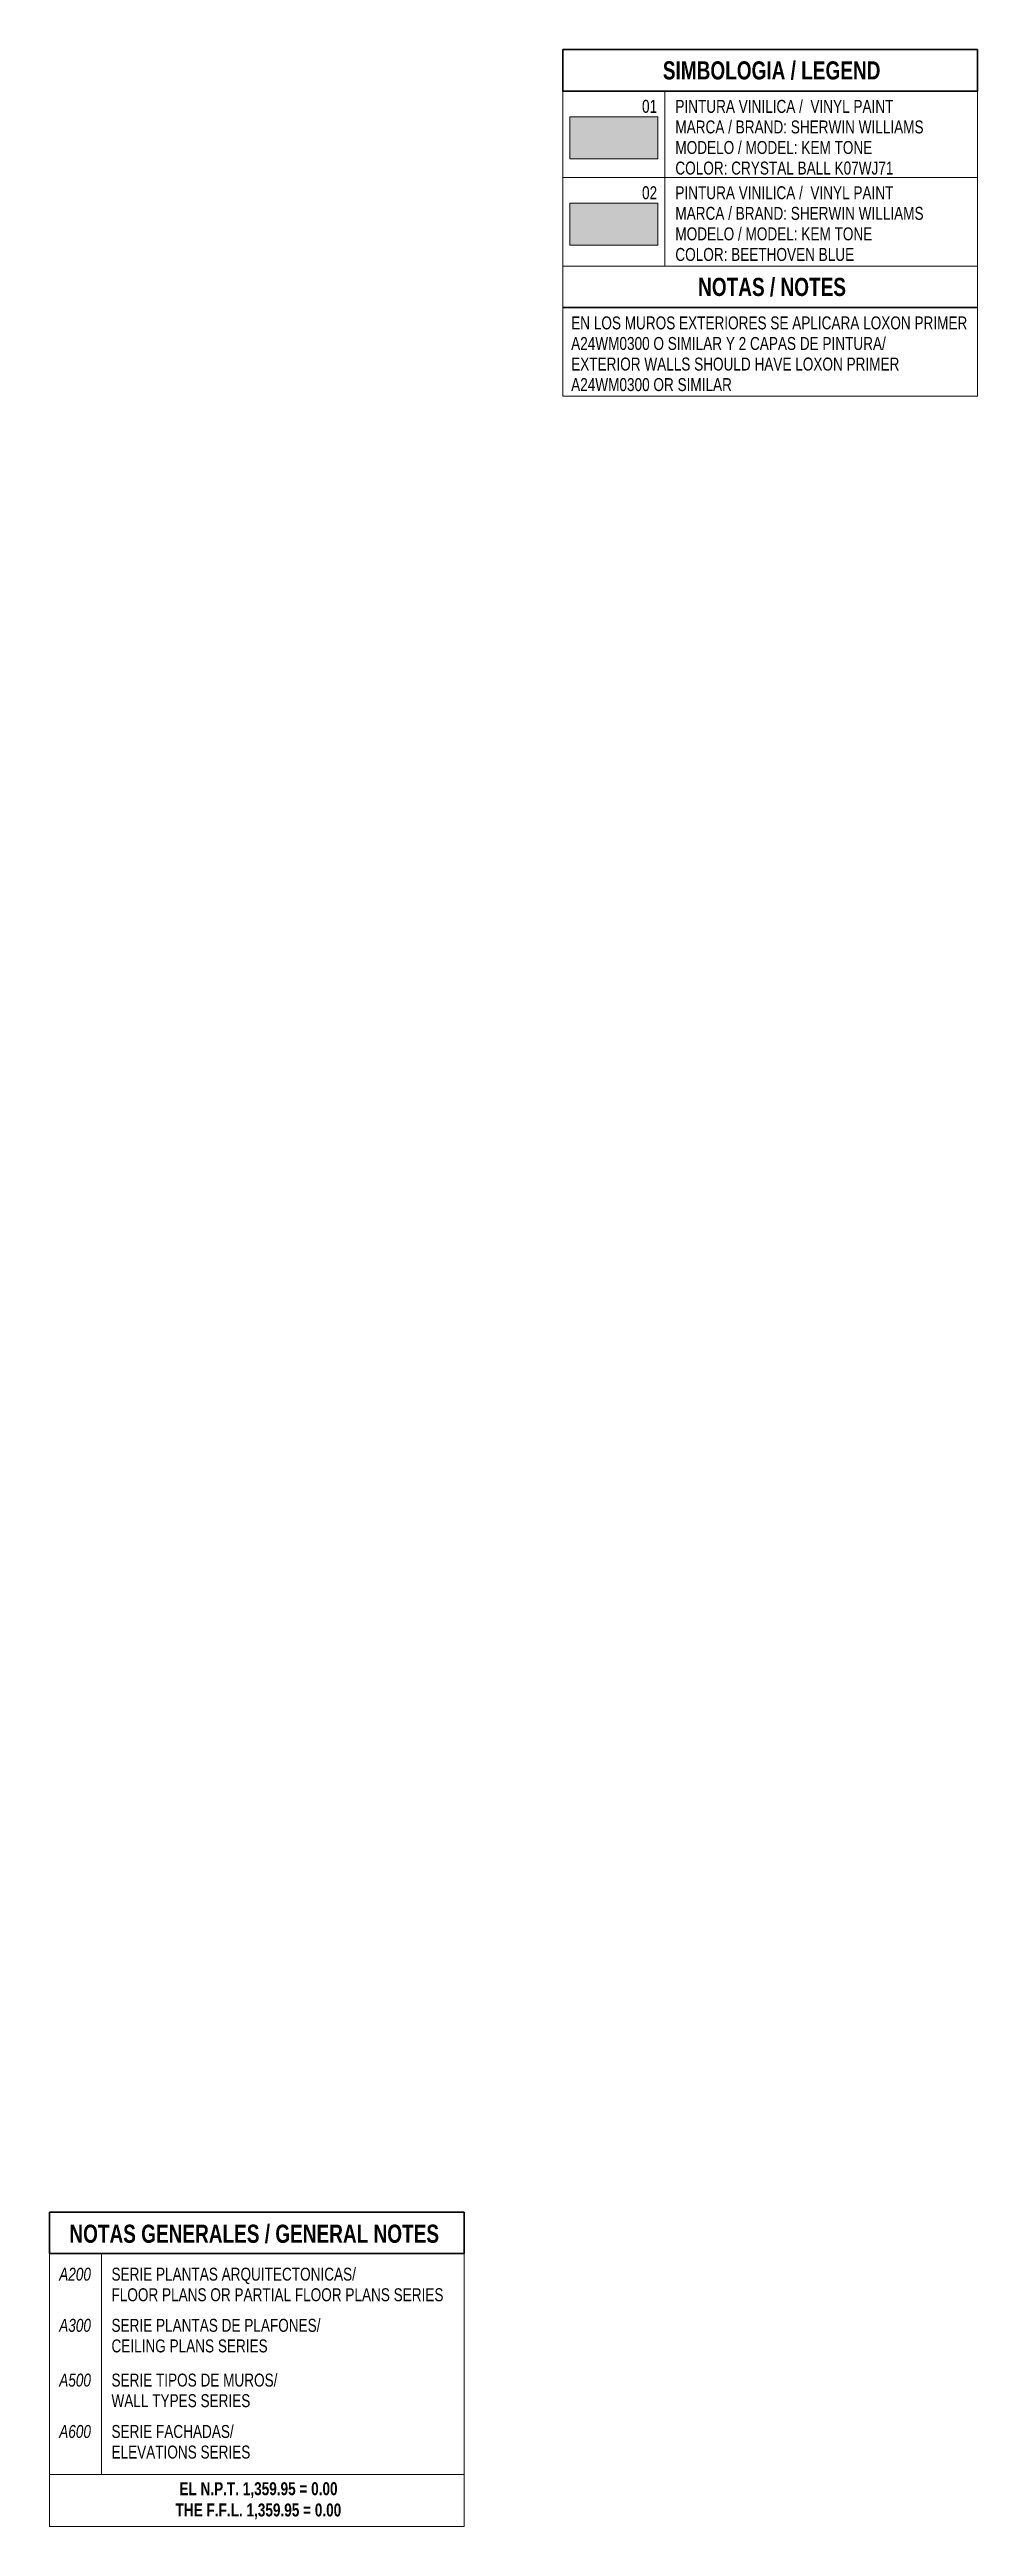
# Model space of a CAD drawing. Header units: metres. Extents: x -199 to 506, y -5 to 23.
# Drawn here: x 505.9281 to 506.1071, y 2.2113 to 2.689 of the extents above; entities that cross this region are included whole.
import ezdxf

# ---------------------------------------------------------------- set-up
doc = ezdxf.new("R2010")
doc.units = ezdxf.units.M
for name, color, linetype, lineweight in [('29NOTAS-2', 7, 'Continuous', 5), ('70LINEA-1', 1, 'Continuous', 5), ('70LINEA-3', 10, 'Continuous', 5), ('70LINEA-4', 152, 'Continuous', 5), ('70LINEA_0_5', 131, 'Continuous', 35)]:
    doc.layers.add(name, color=color, linetype=linetype, lineweight=lineweight)
doc.styles.add('Arial_2', font='arial.ttf', dxfattribs={"width": 0.75, "height": 0.0025})
doc.styles.add('Arial_B', font='arialbd.ttf', dxfattribs={"width": 0.75, "height": 0.0035})
doc.styles.add('Arial_B_1', font='arialbd.ttf', dxfattribs={"width": 0.75, "height": 0.0025})
doc.styles.add('Arial_I', font='ariali.ttf', dxfattribs={"width": 0.75, "height": 0.0025})

msp = doc.modelspace()

# ---------------------------------------------------------------- texts
at = {"layer": '29NOTAS-2', "attachment_point": 1}
for s, insert, char_height, width, style in [('SIMBOLOGIA / LEGEND', (506.04642, 2.68675), 0.0035, 0.0515285, 'Arial_B'), ('01', (506.0424, 2.67931), 0.0025, 0.0034873, 'Arial_2'), ('PINTURA VINILICA /  VINYL PAINT', (506.04883, 2.67931), 0.0025, 0.0511076, 'Arial_2'), ('MARCA / BRAND: SHERWIN WILLIAMS', (506.04883, 2.67534), 0.0025, 0.0581424, 'Arial_2'), ('MODELO / MODEL: KEM TONE', (506.04883, 2.67138), 0.0025, 0.0458766, 'Arial_2'), ('COLOR: CRYSTAL BALL K07WJ71', (506.04883, 2.66741), 0.0025, 0.0509873, 'Arial_2'), ('02', (506.0424, 2.66265), 0.0025, 0.0034873, 'Arial_2'), ('PINTURA VINILICA /  VINYL PAINT', (506.04883, 2.66265), 0.0025, 0.0511076, 'Arial_2'), ('MARCA / BRAND: SHERWIN WILLIAMS', (506.04883, 2.65868), 0.0025, 0.0581424, 'Arial_2'), ('MODELO / MODEL: KEM TONE', (506.04883, 2.65472), 0.0025, 0.0458766, 'Arial_2'), ('COLOR: BEETHOVEN BLUE', (506.04883, 2.65075), 0.0025, 0.0417278, 'Arial_2'), ('NOTAS / NOTES', (506.05322, 2.64499), 0.0035, 0.0349937, 'Arial_B'), ('EN LOS MUROS EXTERIORES SE APLICARA LOXON PRIMER ', (506.02873, 2.63755), 0.0025, 0.0932563, 'Arial_2'), ('A24WM0300 O SIMILAR Y 2 CAPAS DE PINTURA/', (506.02873, 2.63358), 0.0025, 0.0734747, 'Arial_2'), ('EXTERIOR WALLS SHOULD HAVE LOXON PRIMER ', (506.02873, 2.62961), 0.0025, 0.0775633, 'Arial_2'), ('A24WM0300 OR SIMILAR', (506.02873, 2.62565), 0.0025, 0.0374588, 'Arial_2'), ('NOTAS GENERALES / GENERAL NOTES', (505.93194, 2.26952), 0.0035, 0.087424, 'Arial_B'), ('A200', (505.92998, 2.26122), 0.0025, 0.0073354, 'Arial_I'), ('SERIE PLANTAS ARQUITECTONICAS/', (505.94006, 2.26122), 0.0025, 0.0571804, 'Arial_2'), ('FLOOR PLANS OR PARTIAL FLOOR PLANS SERIES', (505.94006, 2.25725), 0.0025, 0.077443, 'Arial_2'), ('A300', (505.92998, 2.25135), 0.0025, 0.0073354, 'Arial_I'), ('SERIE PLANTAS DE PLAFONES/', (505.94006, 2.25135), 0.0025, 0.0487626, 'Arial_2'), ('CEILING PLANS SERIES', (505.94006, 2.24738), 0.0025, 0.0364367, 'Arial_2'), ('A500', (505.92998, 2.24079), 0.0025, 0.0073354, 'Arial_I'), ('SERIE TIPOS DE MUROS/', (505.94006, 2.24079), 0.0025, 0.0387816, 'Arial_2'), ('WALL TYPES SERIES', (505.94006, 2.23682), 0.0025, 0.0325285, 'Arial_2'), ('A600', (505.92998, 2.23088), 0.0025, 0.0073354, 'Arial_I'), ('SERIE FACHADAS/', (505.94006, 2.23088), 0.0025, 0.0285, 'Arial_2'), ('ELEVATIONS SERIES', (505.94006, 2.22691), 0.0025, 0.0324082, 'Arial_2'), (' EL N.P.T. 1,359.95 = 0.00', (505.95244, 2.21984), 0.0025, 0.0378196, 'Arial_B_1'), (' THE F.F.L. 1,359.95 = 0.00', (505.9517, 2.21574), 0.0025, 0.0395633, 'Arial_B_1')]:
    msp.add_mtext(s, dxfattribs=dict(at, insert=insert, char_height=char_height, width=width, style=style))

# ---------------------------------------------------------------- hatches: boundary and pattern name
at = {"layer": '70LINEA-3'}
msp.add_hatch(color=256, dxfattribs=at).paths.add_polyline_path([(506.04542, 2.66792), (506.04542, 2.67602), (506.02848, 2.67602), (506.02848, 2.66792)])
at = {"layer": '70LINEA-4'}
msp.add_hatch(color=256, dxfattribs=at).paths.add_polyline_path([(506.04542, 2.65126), (506.04542, 2.65936), (506.02848, 2.65936), (506.02848, 2.65126)])

# ---------------------------------------------------------------- linework, layer by layer
at = {"layer": '70LINEA-1'}
for p, q in [((506.02711, 2.68102), (506.02711, 2.62216)), ((506.04682, 2.68102), (506.04682, 2.64726)), ((506.10711, 2.68102), (506.10711, 2.62216)), ((506.04542, 2.67602), (506.02848, 2.67602)), ((506.02848, 2.67602), (506.02848, 2.66792)), ((506.04542, 2.66792), (506.04542, 2.67602)), ((506.02848, 2.66792), (506.04542, 2.66792)), ((506.02711, 2.66436), (506.10711, 2.66436)), ((506.04542, 2.65936), (506.02848, 2.65936)), ((506.02848, 2.65936), (506.02848, 2.65126)), ((506.04542, 2.65126), (506.04542, 2.65936)), ((506.02711, 2.64726), (506.10711, 2.64726)), ((506.02848, 2.65126), (506.04542, 2.65126)), ((506.02711, 2.62216), (506.10711, 2.62216)), ((505.92811, 2.26394), (505.92811, 2.21131)), ((505.93811, 2.26394), (505.93811, 2.22131)), ((506.00811, 2.26394), (506.00811, 2.21131)), ((506.00811, 2.22131), (505.92811, 2.22131)), ((505.92811, 2.21131), (506.00811, 2.21131))]:
    msp.add_line(p, q, dxfattribs=at)
at = {"layer": '70LINEA_0_5'}
for p, q in [((506.02711, 2.68902), (506.10711, 2.68902)), ((506.02711, 2.68102), (506.02711, 2.68902)), ((506.10711, 2.68902), (506.10711, 2.68102)), ((506.02711, 2.68102), (506.10711, 2.68102)), ((506.10711, 2.68102), (506.02711, 2.68102)), ((506.10711, 2.63926), (506.02711, 2.63926)), ((505.92811, 2.27194), (506.00811, 2.27194)), ((505.92811, 2.27194), (505.92811, 2.26394)), ((506.00811, 2.27194), (506.00811, 2.26394)), ((505.92811, 2.26394), (506.00811, 2.26394))]:
    msp.add_line(p, q, dxfattribs=at)

msp.set_redraw_order([(e.dxf.handle, doc.entitydb.next_handle()) for e in msp.query("TEXT MTEXT ATTDEF DIMENSION ARC_DIMENSION")])  # texts and dimensions are drawn at this point

doc.saveas('drawing.dxf')
